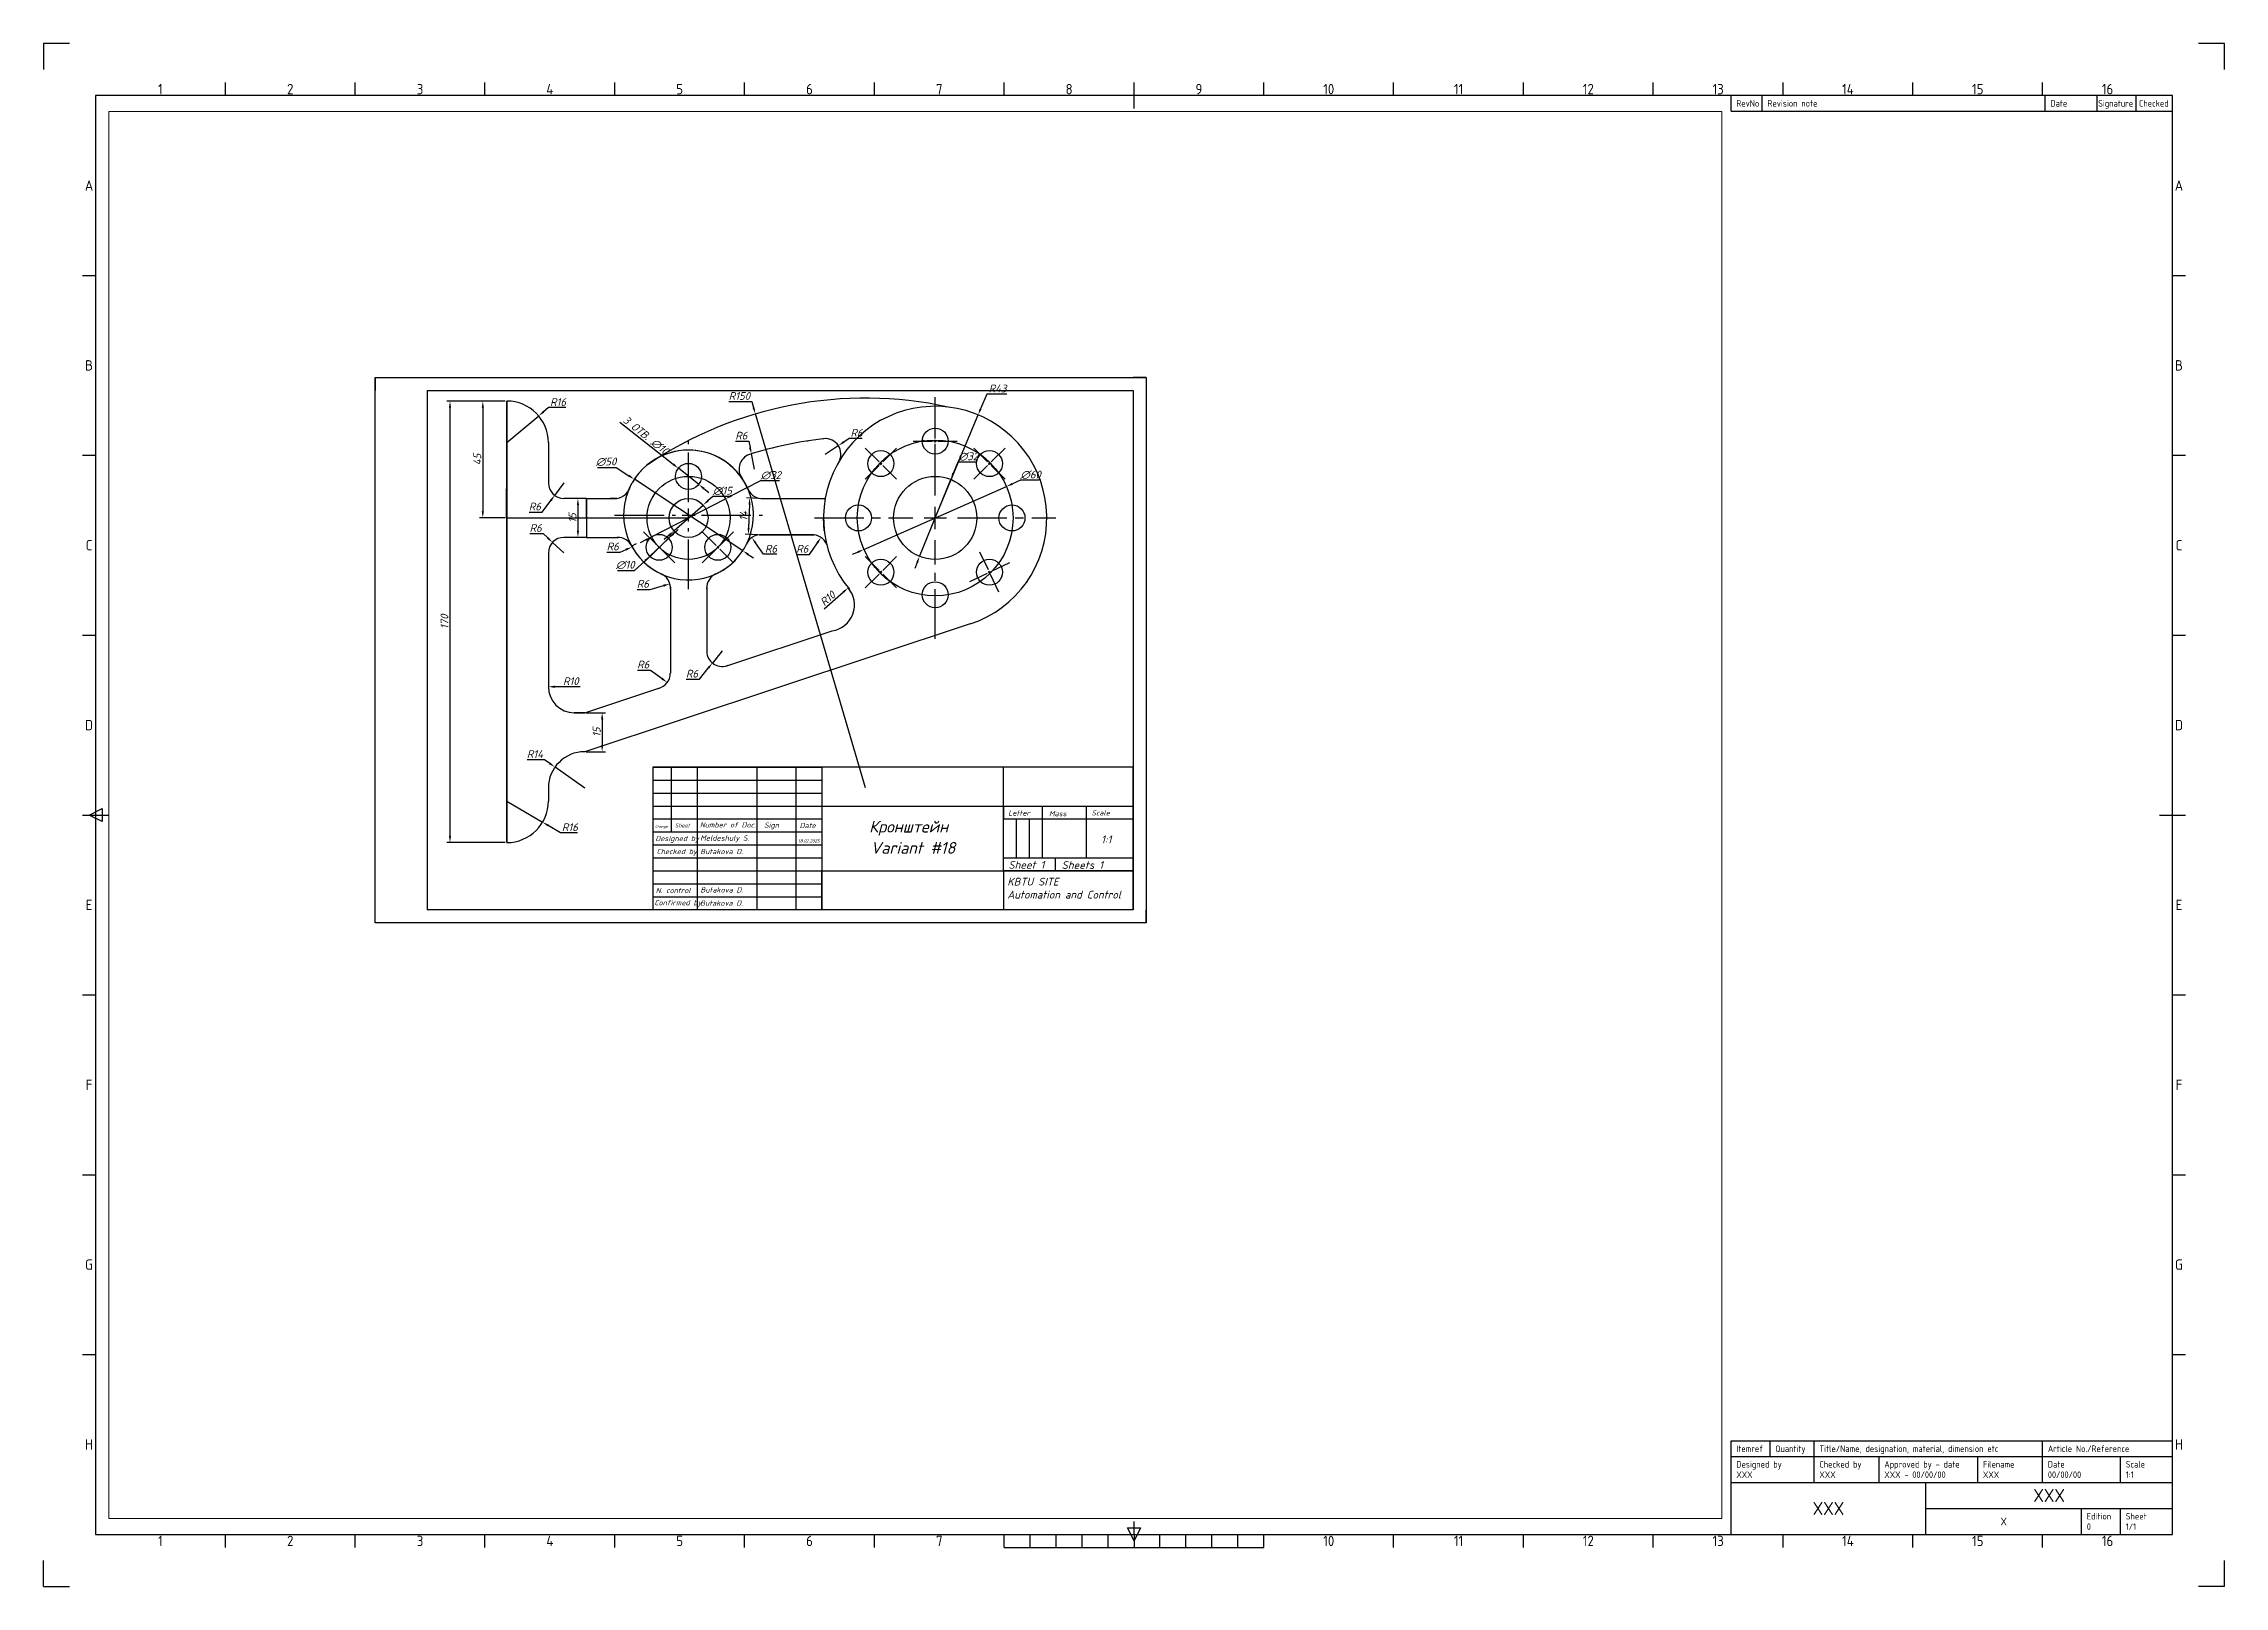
# Paper-space layout 'ISO A1 Layout' of a CAD drawing. Header units: millimetres. Extents: x 0 to 840, y 0 to 594.
import ezdxf
from ezdxf.enums import TextEntityAlignment as Align

# ---------------------------------------------------------------- set-up
doc = ezdxf.new("R2010")
doc.units = ezdxf.units.MM
doc.linetypes.add('CENTER2', pattern=[28.575, 19.05, -3.175, 3.175, -3.175])
for name, color, linetype in [('Model-Front', 7, 'Continuous'), ('Title Block', 7, 'Continuous'), ('Viewport', 5, 'Continuous')]:
    doc.layers.add(name, color=color, linetype=linetype)
doc.styles.add('ISO Proportional', font='isocp.shx')
doc.styles.get("Standard").update_dxf_attribs({"font": 'arial.ttf'})
doc.styles.add('style1', font='isocpeui.ttf', dxfattribs={"height": 4.5})
doc.styles.add('style2', font='isocpeui.ttf', dxfattribs={"height": 3})
doc.dimstyles.new('Copy of ISO-25', dxfattribs={"dimtxt": 3, "dimasz": 2.5, "dimexe": 1.25, "dimexo": 0.625, "dimtad": 1, "dimtoh": 1, "dimtxsty": 'style2', "dimcen": 2.5, "dimadec": 0, "dimazin": 0, "dimtfac": 1, "dimtmove": 0, "dimatfit": 3, "dimfxl": 1, "dimarcsym": 0})
doc.dimstyles.new('ISO-25', dxfattribs={"dimtxt": 2.5, "dimasz": 2.5, "dimexe": 1.25, "dimexo": 0.625, "dimtad": 1, "dimtxsty": 'Standard', "dimcen": 2.5, "dimadec": 0, "dimazin": 0, "dimtfac": 1, "dimtmove": 0, "dimatfit": 3, "dimfxl": 1, "dimarcsym": 0})

psp = doc.layouts.new('ISO A1 Layout')

# ---------------------------------------------------------------- texts
at = {"layer": 'Model-Front', "attachment_point": 1, "style": 'style1'}
for s, width, gutter_width, insert, char_height in [('Number of Doc.', 48, 10, (252.787, 294.209), 2), ('Sign', 15, 10, (277.526, 294.098), 2), ('Кронштейн', 32.21232, 22.5, (317.952, 294.756), 4.5), ('Letter', 11.92459, 10, (371.515, 298.78), 2), ('Mass', 32.48081, 10, (387.236, 298.513), 2), ('Scale', 14.33655, 10, (403.589, 298.823), 2), ('Designed by', 17.02725, 10, (235.637, 288.965), 2), ('Sheet', 6.34368, 7.5, (243.157, 293.727), 1.5), ('Meldeshuly S.', 20.24223, 10, (252.915, 289.133), 2), ('18.02.2025', 7.248, 6.25, (290.608, 287.642), 1.25), ('Date', 7.17627, 10, (291.202, 293.965), 2), ('1:1', 14.61638, 15, (407.339, 289.122), 3), ('Checked by', 19.07118, 10, (236.102, 283.951), 2), ('Butakova D.', 46.8017, 10, (252.915, 283.951), 2), ('Sheet 1', 17.07648, 15, (371.617, 279.273), 3), ('Sheets 1', 27.3113, 15, (392.141, 279.236), 3), ('N. control', 14.54707, 10, (235.791, 268.95), 2), ('Butakova D.', 46.8017, 10, (252.969, 269.156), 2), ('KBTU SITE\\PAutomation and Control', 54.2227, 15, (371.192, 272.826), 3), ('Confirmed by', 17.13578, 10, (235.263, 264.237), 2), ('Butakova D.', 46.8017, 10, (252.879, 264.063), 2)]:
    psp.add_mtext_dynamic_manual_height_columns(s, width=width, gutter_width=gutter_width, heights=[0], dxfattribs=dict(at, insert=insert, char_height=char_height))
at = {"layer": 'Model-Front', "insert": (235.545, 293.051), "char_height": 1, "width": 4.48286, "attachment_point": 1, "style": 'style1'}
psp.add_mtext('Change', dxfattribs=at)
at = {"layer": 'Model-Front', "insert": (318.546, 286.598), "char_height": 4.5, "attachment_point": 1, "style": 'style1'}
psp.add_mtext('Variant #18', dxfattribs=at)

# ---------------------------------------------------------------- blocks, each defined once
blk = doc.blocks.new('ISO A1 title block')
at = {"layer": 'Title Block'}
for p, q in [((10, 594), (0, 594)), ((0, 594), (0, 584)), ((840, 594), (830, 594)), ((840, 584), (840, 594)), ((820, 574), (20, 574)), ((20, 574), (20, 20)), ((70, 574), (70, 579)), ((120, 574), (120, 579)), ((170, 574), (170, 579)), ((220, 574), (220, 579)), ((270, 574), (270, 579)), ((320, 574), (320, 579)), ((370, 574), (370, 579)), ((420, 569), (420, 579)), ((470, 574), (470, 579)), ((520, 574), (520, 579)), ((570, 574), (570, 579)), ((620, 574), (620, 579)), ((650, 568), (650, 574)), ((662, 568), (662, 574)), ((670, 574), (670, 579)), ((720, 574), (720, 579)), ((770, 574), (770, 579)), ((771, 568), (771, 574)), ((791, 568), (791, 574)), ((806, 568), (806, 574)), ((820, 20), (820, 574)), ((650, 568), (820, 568)), ((15, 504.75), (20, 504.75)), ((820, 504.75), (825, 504.75)), ((15, 435.5), (20, 435.5)), ((820, 435.5), (825, 435.5)), ((15, 366.25), (20, 366.25)), ((820, 366.25), (825, 366.25)), ((15, 297), (25, 297)), ((17.5, 297), (22.5, 299.5)), ((22.5, 294.5), (17.5, 297)), ((22.5, 299.5), (22.5, 294.5)), ((815, 297), (825, 297)), ((15, 227.75), (20, 227.75)), ((820, 227.75), (825, 227.75)), ((15, 158.5), (20, 158.5)), ((820, 158.5), (825, 158.5)), ((15, 89.25), (20, 89.25)), ((820, 89.25), (825, 89.25)), ((650, 56), (820, 56)), ((650, 50), (650, 56)), ((665, 50), (665, 56)), ((682, 50), (682, 56)), ((770, 50), (770, 56)), ((650, 50), (820, 50)), ((650, 20), (650, 50)), ((682, 40), (682, 50)), ((707, 40), (707, 50)), ((745, 40), (745, 50)), ((770, 40), (770, 50)), ((800, 40), (800, 50)), ((650, 40), (820, 40)), ((725, 20), (725, 40)), ((725, 30), (820, 30)), ((785, 20), (785, 30)), ((800, 20), (800, 30)), ((20, 20), (820, 20)), ((70, 15), (70, 20)), ((120, 15), (120, 20)), ((170, 15), (170, 20)), ((220, 15), (220, 20)), ((270, 15), (270, 20)), ((320, 15), (320, 20)), ((370, 15), (370, 20)), ((380, 15), (380, 20)), ((390, 15), (390, 20)), ((400, 15), (400, 20)), ((410, 15), (410, 20)), ((417.5, 22.5), (422.5, 22.5)), ((420, 17.5), (417.5, 22.5)), ((420, 20), (420, 25)), ((422.5, 22.5), (420, 17.5)), ((420, 20), (420, 15)), ((430, 15), (430, 20)), ((440, 15), (440, 20)), ((450, 15), (450, 20)), ((460, 15), (460, 20)), ((470, 15), (470, 20)), ((520, 15), (520, 20)), ((570, 15), (570, 20)), ((620, 15), (620, 20)), ((670, 15), (670, 20)), ((720, 15), (720, 20)), ((770, 15), (770, 20)), ((0, 0), (0, 10)), ((370, 15), (470, 15)), ((840, 0), (840, 10)), ((0, 0), (10, 0)), ((840, 0), (830, 0))]:
    blk.add_line(p, q, dxfattribs=at)
at = {"layer": 'Title Block', "style": 'ISO Proportional'}
for s, p in [('1', (45, 576.5)), ('2', (95, 576.5)), ('3', (145, 576.5)), ('4', (195, 576.5)), ('5', (245, 576.5)), ('6', (295, 576.5)), ('7', (345, 576.5)), ('8', (395, 576.5)), ('9', (445, 576.5)), ('10', (495, 576.5)), ('11', (545, 576.5)), ('12', (595, 576.5)), ('13', (645, 576.5)), ('14', (695, 576.5)), ('15', (745, 576.5)), ('16', (795, 576.5)), ('A', (17.5, 539.375)), ('A', (822.5, 539.375)), ('B', (17.5, 470.125)), ('B', (822.5, 470.125)), ('C', (17.5, 400.875)), ('C', (822.5, 400.875)), ('D', (17.5, 331.625)), ('D', (822.5, 331.625)), ('E', (17.5, 262.375)), ('E', (822.5, 262.375)), ('F', (17.5, 193.125)), ('F', (822.5, 193.125)), ('G', (17.5, 123.875)), ('G', (822.5, 123.875)), ('H', (17.5, 54.625)), ('H', (822.5, 54.625)), ('1', (45, 17.5)), ('2', (95, 17.5)), ('3', (145, 17.5)), ('4', (195, 17.5)), ('5', (245, 17.5)), ('6', (295, 17.5)), ('7', (345, 17.5)), ('10', (495, 17.5)), ('11', (545, 17.5)), ('12', (595, 17.5)), ('13', (645, 17.5)), ('14', (695, 17.5)), ('15', (745, 17.5)), ('16', (795, 17.5))]:
    blk.add_text(s, height=4, dxfattribs=at).set_placement(p, align=Align.MIDDLE)
for s, p in [('RevNo', (652, 571)), ('Revision note', (664, 571)), ('Date', (773, 571)), ('Signature', (791.361, 571)), ('Checked', (807.083, 571)), ('Itemref', (652, 53)), ('Quantity', (667, 53)), ('Title/Name, designation, material, dimension etc', (684, 53)), ('Article No./Reference', (772, 53)), ('Designed by', (652, 47)), ('Checked by', (684, 47)), ('Approved by - date', (709, 47)), ('Filename', (747, 47)), ('Date', (772, 47)), ('Scale', (802, 47)), ('Edition', (787, 27)), ('Sheet', (802, 27))]:
    blk.add_text(s, height=2.5, dxfattribs=at).set_placement(p, align=Align.MIDDLE_LEFT)
at = {"layer": 'Title Block', "style": 'ISO Proportional', "flags": 8}
for tag, p in [('DESIGNED_BY', (652, 43)), ('CHECKED_BY', (684, 43)), ('APPROVED_BY_DATE', (709, 43)), ('FILENAME', (747, 43)), ('DATE', (772, 43)), ('SCALE', (802, 43)), ('EDITION', (787, 23)), ('SHEET', (802, 23))]:
    blk.add_attdef(tag, text='', height=2.5, dxfattribs=at).set_placement(p, align=Align.MIDDLE_LEFT)
for tag, height, p in [('TITLE', 5, (772.5, 35)), ('OWNER', 5, (687.5, 30)), ('DRAWING_NUMBER', 3, (755, 25))]:
    blk.add_attdef(tag, text='', height=height, dxfattribs=at).set_placement(p, align=Align.MIDDLE)
blk = doc.blocks.new('*U6')
at = {"layer": 'Model-Front'}
blk.add_circle((5, 5), 5, dxfattribs=at)
blk = doc.blocks.new('*U7')
at = {"layer": 'Model-Front', "color": 0, "linetype": 'ByBlock', "lineweight": -2, "transparency": 16777216}
for p, rotation in [((349.56, 428.81), 225.0000000000001), ((323.65, 418.08), 269.9999999999999), ((375.47, 418.08), 180), ((312.91, 392.16), 315), ((386.2, 392.16), 135), ((349.56, 355.52), 45.00000000000001), ((375.47, 366.25), 90.00000000000001)]:
    blk.add_blockref('*U6', p, dxfattribs=dict(at, rotation=rotation))
blk.add_blockref('*U6', (323.65, 366.25), dxfattribs=at)
blk = doc.blocks.new('*D15')
at = {"layer": 'Defpoints', "color": 0, "transparency": 16777216}
for p in [(244.5, 430.48), (252.34, 424.27)]:
    blk.add_point(p, dxfattribs=at)
at = {"layer": 'Model-Front', "color": 0, "lineweight": -2, "transparency": 16777216}
for p, q in [((221.99, 448.31), (242.54, 432.03)), ((252.34, 424.27), (244.5, 430.48)), ((254.3, 422.72), (256.26, 421.17))]:
    blk.add_line(p, q, dxfattribs=at)
at = {"layer": 'Model-Front', "color": 0, "transparency": 16777216}
for points in [[(242.8, 432.36), (242.28, 431.71), (244.5, 430.48)], [(254.56, 423.05), (254.04, 422.4), (252.34, 424.27)]]:
    blk.add_solid(points, dxfattribs=at)
at = {"layer": 'Model-Front', "color": 0, "transparency": 16777216, "insert": (231.96, 443.12), "char_height": 3, "attachment_point": 5, "rotation": 321.62239, "style": 'style1'}
blk.add_mtext('3 ОТВ. ∅10', dxfattribs=at)
blk = doc.blocks.new('*U16')
at = {"layer": 'Model-Front', "color": 0, "linetype": 'CENTER2', "transparency": 16777216}
for p, q in [((0, 5), (0, 28.5)), ((-28.5, 0), (-5, 0)), ((0, -28.5), (0, -5)), ((5, 0), (28.5, 0))]:
    blk.add_line(p, q, dxfattribs=at)
at = {"layer": 'Model-Front', "color": 0, "linetype": 'Continuous', "transparency": 16777216}
for p, q in [((0, -2.5), (0, 2.5)), ((-2.5, 0), (2.5, 0))]:
    blk.add_line(p, q, dxfattribs=at)
blk = doc.blocks.new('*U17')
at = {"layer": 'Model-Front', "color": 0, "linetype": 'CENTER2', "transparency": 16777216}
for p, q in [((0, 8.6), (0, 46.5)), ((-46.5, 0), (-8.6, 0)), ((8.6, 0), (46.5, 0)), ((0, -46.5), (0, -8.6))]:
    blk.add_line(p, q, dxfattribs=at)
at = {"layer": 'Model-Front', "color": 0, "linetype": 'Continuous', "transparency": 16777216}
for p, q in [((-4.3, 0), (4.3, 0)), ((0, -4.3), (0, 4.3))]:
    blk.add_line(p, q, dxfattribs=at)
blk = doc.blocks.new('*U18')
at = {"layer": 'Model-Front', "color": 0, "linetype": 'CENTER2', "transparency": 16777216}
for p, q in [((0, 1), (0, 8.5)), ((-8.5, 0), (-1, 0)), ((1, 0), (8.5, 0)), ((0, -8.5), (0, -1))]:
    blk.add_line(p, q, dxfattribs=at)
at = {"layer": 'Model-Front', "color": 0, "linetype": 'Continuous', "transparency": 16777216}
for p, q in [((-0.5, 0), (0.5, 0)), ((0, -0.5), (0, 0.5))]:
    blk.add_line(p, q, dxfattribs=at)
blk = doc.blocks.new('*U19')
at = {"layer": 'Model-Front', "color": 0, "linetype": 'CENTER2', "transparency": 16777216}
for p, q in [((0, 1), (0, 8.5)), ((-8.5, 0), (-1, 0)), ((1, 0), (8.5, 0)), ((0, -8.5), (0, -1))]:
    blk.add_line(p, q, dxfattribs=at)
at = {"layer": 'Model-Front', "color": 0, "linetype": 'Continuous', "transparency": 16777216}
for p, q in [((-0.5, 0), (0.5, 0)), ((0, -0.5), (0, 0.5))]:
    blk.add_line(p, q, dxfattribs=at)
blk = doc.blocks.new('*U20')
at = {"layer": 'Model-Front', "color": 0, "linetype": 'CENTER2', "transparency": 16777216}
for p, q in [((0, 1), (0, 8.5)), ((-8.5, 0), (-1, 0)), ((1, 0), (8.5, 0)), ((0, -8.5), (0, -1))]:
    blk.add_line(p, q, dxfattribs=at)
at = {"layer": 'Model-Front', "color": 0, "linetype": 'Continuous', "transparency": 16777216}
for p, q in [((-0.5, 0), (0.5, 0)), ((0, -0.5), (0, 0.5))]:
    blk.add_line(p, q, dxfattribs=at)
blk = doc.blocks.new('*U21')
at = {"layer": 'Model-Front', "color": 0, "linetype": 'CENTER2', "transparency": 16777216}
for p, q in [((0, 1), (0, 8.5)), ((-8.5, 0), (-1, 0)), ((1, 0), (8.5, 0)), ((0, -8.5), (0, -1))]:
    blk.add_line(p, q, dxfattribs=at)
at = {"layer": 'Model-Front', "color": 0, "linetype": 'Continuous', "transparency": 16777216}
for p, q in [((-0.5, 0), (0.5, 0)), ((0, -0.5), (0, 0.5))]:
    blk.add_line(p, q, dxfattribs=at)
blk = doc.blocks.new('*U22')
at = {"layer": 'Model-Front', "color": 0, "linetype": 'CENTER2', "transparency": 16777216}
for p, q in [((0, 1), (0, 8.5)), ((-8.5, 0), (-1, 0)), ((1, 0), (8.5, 0)), ((0, -8.5), (0, -1))]:
    blk.add_line(p, q, dxfattribs=at)
at = {"layer": 'Model-Front', "color": 0, "linetype": 'Continuous', "transparency": 16777216}
for p, q in [((-0.5, 0), (0.5, 0)), ((0, -0.5), (0, 0.5))]:
    blk.add_line(p, q, dxfattribs=at)
blk = doc.blocks.new('*U23')
at = {"layer": 'Model-Front', "color": 0, "linetype": 'CENTER2', "transparency": 16777216}
for p, q in [((0, 1), (0, 8.5)), ((-8.5, 0), (-1, 0)), ((1, 0), (8.5, 0)), ((0, -8.5), (0, -1))]:
    blk.add_line(p, q, dxfattribs=at)
at = {"layer": 'Model-Front', "color": 0, "linetype": 'Continuous', "transparency": 16777216}
for p, q in [((-0.5, 0), (0.5, 0)), ((0, -0.5), (0, 0.5))]:
    blk.add_line(p, q, dxfattribs=at)
blk = doc.blocks.new('*U24')
at = {"layer": 'Model-Front', "color": 0, "linetype": 'CENTER2', "transparency": 16777216}
for p, q in [((0, 1), (0, 8.5)), ((-8.5, 0), (-1, 0)), ((1, 0), (8.5, 0)), ((0, -8.5), (0, -1))]:
    blk.add_line(p, q, dxfattribs=at)
at = {"layer": 'Model-Front', "color": 0, "linetype": 'Continuous', "transparency": 16777216}
for p, q in [((-0.5, 0), (0.5, 0)), ((0, -0.5), (0, 0.5))]:
    blk.add_line(p, q, dxfattribs=at)
blk = doc.blocks.new('*D29')
at = {"layer": 'Defpoints', "color": 0, "transparency": 16777216}
for p in [(209.08, 418.88), (205.81, 403.88), (209.08, 403.88)]:
    blk.add_point(p, dxfattribs=at)
at = {"layer": 'Model-Front', "color": 0, "lineweight": -2, "transparency": 16777216}
for p, q in [((208.45, 418.88), (204.56, 418.88)), ((205.81, 416.38), (205.81, 406.38)), ((208.45, 403.88), (204.56, 403.88))]:
    blk.add_line(p, q, dxfattribs=at)
at = {"layer": 'Model-Front', "color": 0, "transparency": 16777216}
for points in [[(205.4, 416.38), (206.23, 416.38), (205.81, 418.88)], [(205.4, 406.38), (206.23, 406.38), (205.81, 403.88)]]:
    blk.add_solid(points, dxfattribs=at)
at = {"layer": 'Model-Front', "color": 0, "transparency": 16777216, "insert": (203.69, 411.38), "char_height": 3, "attachment_point": 5, "rotation": 90, "style": 'style2'}
blk.add_mtext('15', dxfattribs=at)
blk = doc.blocks.new('*D30')
at = {"layer": 'Defpoints', "color": 0, "transparency": 16777216}
for p in [(208.42, 336.38), (208.42, 321.38), (215.15, 321.38)]:
    blk.add_point(p, dxfattribs=at)
at = {"layer": 'Model-Front', "color": 0, "lineweight": -2, "transparency": 16777216}
for p, q in [((209.04, 336.38), (216.4, 336.38)), ((215.15, 333.88), (215.15, 323.88)), ((209.04, 321.38), (216.4, 321.38))]:
    blk.add_line(p, q, dxfattribs=at)
at = {"layer": 'Model-Front', "color": 0, "transparency": 16777216}
for points in [[(214.73, 333.88), (215.56, 333.88), (215.15, 336.38)], [(214.73, 323.88), (215.56, 323.88), (215.15, 321.38)]]:
    blk.add_solid(points, dxfattribs=at)
at = {"layer": 'Model-Front', "color": 0, "transparency": 16777216, "insert": (213.02, 328.88), "char_height": 3, "attachment_point": 5, "rotation": 90, "style": 'style2'}
blk.add_mtext('15', dxfattribs=at)
blk = doc.blocks.new('*D31')
at = {"layer": 'Defpoints', "color": 0, "transparency": 16777216}
for p in [(276.27, 418.88), (271.44, 405.05), (275.74, 404.88)]:
    blk.add_point(p, dxfattribs=at)
at = {"layer": 'Model-Front', "color": 0, "lineweight": -2, "transparency": 16777216}
for p, q in [((275.64, 418.9), (270.72, 419.09)), ((271.88, 416.54), (271.54, 407.54)), ((275.12, 404.91), (270.2, 405.09))]:
    blk.add_line(p, q, dxfattribs=at)
at = {"layer": 'Model-Front', "color": 0, "transparency": 16777216}
for points in [[(271.46, 416.56), (272.29, 416.53), (271.97, 419.04)], [(271.12, 407.56), (271.96, 407.53), (271.44, 405.05)]]:
    blk.add_solid(points, dxfattribs=at)
at = {"layer": 'Model-Front', "color": 0, "transparency": 16777216, "insert": (269.58, 412.12), "char_height": 3, "attachment_point": 5, "rotation": 87.85019, "style": 'style2'}
blk.add_mtext('14', dxfattribs=at)
blk = doc.blocks.new('*D33')
at = {"layer": 'Defpoints', "color": 0, "transparency": 16777216}
for p in [(178.42, 456.38), (169.17, 411.38), (178.42, 411.38)]:
    blk.add_point(p, dxfattribs=at)
at = {"layer": 'Model-Front', "color": 0, "lineweight": -2, "transparency": 16777216}
for p, q in [((177.79, 456.38), (167.92, 456.38)), ((169.17, 453.88), (169.17, 413.88)), ((177.79, 411.38), (167.92, 411.38))]:
    blk.add_line(p, q, dxfattribs=at)
at = {"layer": 'Model-Front', "color": 0, "transparency": 16777216}
for points in [[(168.76, 453.88), (169.59, 453.88), (169.17, 456.38)], [(168.76, 413.88), (169.59, 413.88), (169.17, 411.38)]]:
    blk.add_solid(points, dxfattribs=at)
at = {"layer": 'Model-Front', "color": 0, "transparency": 16777216, "insert": (167.05, 433.88), "char_height": 3, "attachment_point": 5, "rotation": 90, "style": 'style2'}
blk.add_mtext('45', dxfattribs=at)
blk = doc.blocks.new('*D35')
at = {"layer": 'Defpoints', "color": 0, "transparency": 16777216}
for p in [(196.98, 315.46), (208.42, 307.38)]:
    blk.add_point(p, dxfattribs=at)
at = {"layer": 'Model-Front', "color": 0, "lineweight": -2, "transparency": 16777216}
for p, q in [((186.22, 318.34), (192.9, 318.34)), ((192.9, 318.34), (194.94, 316.9)), ((208.42, 307.38), (196.98, 315.46))]:
    blk.add_line(p, q, dxfattribs=at)
at = {"layer": 'Model-Front', "color": 0, "transparency": 16777216}
blk.add_solid([(195.18, 317.24), (194.7, 316.56), (196.98, 315.46)], dxfattribs=at)
at = {"layer": 'Model-Front', "color": 0, "transparency": 16777216, "insert": (189.25, 320.47), "char_height": 3, "attachment_point": 5, "style": 'style2'}
blk.add_mtext('R14', dxfattribs=at)
blk = doc.blocks.new('*D36')
at = {"layer": 'Defpoints', "color": 0, "transparency": 16777216}
for p in [(194.42, 346.38), (204.42, 346.38)]:
    blk.add_point(p, dxfattribs=at)
at = {"layer": 'Model-Front', "color": 0, "lineweight": -2, "transparency": 16777216}
blk.add_line((206.73, 346.38), (196.92, 346.38), dxfattribs=at)
at = {"layer": 'Model-Front', "color": 0, "transparency": 16777216}
blk.add_solid([(196.92, 346.8), (196.92, 345.96), (194.42, 346.38)], dxfattribs=at)
at = {"layer": 'Model-Front', "color": 0, "transparency": 16777216, "insert": (203.07, 348.5), "char_height": 3, "attachment_point": 5, "style": 'style2'}
blk.add_mtext('R10', dxfattribs=at)
blk = doc.blocks.new('*D37')
at = {"layer": 'Defpoints', "color": 0, "transparency": 16777216}
for p in [(306.1, 439.22), (301.09, 435.92)]:
    blk.add_point(p, dxfattribs=at)
at = {"layer": 'Model-Front', "color": 0, "lineweight": -2, "transparency": 16777216}
for p, q in [((301.09, 435.92), (306.1, 439.22)), ((310.28, 441.97), (308.19, 440.6)), ((315.34, 441.97), (310.28, 441.97))]:
    blk.add_line(p, q, dxfattribs=at)
at = {"layer": 'Model-Front', "color": 0, "transparency": 16777216}
blk.add_solid([(307.96, 440.94), (308.42, 440.25), (306.1, 439.22)], dxfattribs=at)
at = {"layer": 'Model-Front', "color": 0, "transparency": 16777216, "insert": (313.12, 444.1), "char_height": 3, "attachment_point": 5, "style": 'style2'}
blk.add_mtext('R6', dxfattribs=at)
blk = doc.blocks.new('*D38')
at = {"layer": 'Defpoints', "color": 0, "transparency": 16777216}
for p in [(272.62, 436.05), (273.86, 430.18)]:
    blk.add_point(p, dxfattribs=at)
at = {"layer": 'Model-Front', "color": 0, "lineweight": -2, "transparency": 16777216}
for p, q in [((266.51, 440.94), (271.58, 440.94)), ((271.58, 440.94), (272.1, 438.5)), ((273.86, 430.18), (272.62, 436.05))]:
    blk.add_line(p, q, dxfattribs=at)
at = {"layer": 'Model-Front', "color": 0, "transparency": 16777216}
blk.add_solid([(272.51, 438.58), (271.69, 438.41), (272.62, 436.05)], dxfattribs=at)
at = {"layer": 'Model-Front', "color": 0, "transparency": 16777216, "insert": (268.73, 443.07), "char_height": 3, "attachment_point": 5, "style": 'style2'}
blk.add_mtext('R6', dxfattribs=at)
blk = doc.blocks.new('*D39')
at = {"layer": 'Defpoints', "color": 0, "transparency": 16777216}
for p in [(272.81, 403.82), (276.26, 398.91)]:
    blk.add_point(p, dxfattribs=at)
at = {"layer": 'Model-Front', "color": 0, "lineweight": -2, "transparency": 16777216}
for p, q in [((277.32, 397.4), (274.25, 401.77)), ((282.38, 397.4), (277.32, 397.4))]:
    blk.add_line(p, q, dxfattribs=at)
at = {"layer": 'Model-Front', "color": 0, "transparency": 16777216}
blk.add_solid([(274.59, 402.01), (273.91, 401.53), (272.81, 403.82)], dxfattribs=at)
at = {"layer": 'Model-Front', "color": 0, "transparency": 16777216, "insert": (280.16, 399.52), "char_height": 3, "attachment_point": 5, "style": 'style2'}
blk.add_mtext('R6', dxfattribs=at)
blk = doc.blocks.new('*D40')
at = {"layer": 'Defpoints', "color": 0, "transparency": 16777216}
for p in [(257.59, 355.52), (261.34, 360.2)]:
    blk.add_point(p, dxfattribs=at)
at = {"layer": 'Model-Front', "color": 0, "lineweight": -2, "transparency": 16777216}
for p, q in [((252.58, 349.28), (256.02, 353.57)), ((261.34, 360.2), (257.59, 355.52)), ((247.51, 349.28), (252.58, 349.28))]:
    blk.add_line(p, q, dxfattribs=at)
at = {"layer": 'Model-Front', "color": 0, "transparency": 16777216}
blk.add_solid([(255.7, 353.83), (256.35, 353.31), (257.59, 355.52)], dxfattribs=at)
at = {"layer": 'Model-Front', "color": 0, "transparency": 16777216, "insert": (249.73, 351.41), "char_height": 3, "attachment_point": 5, "style": 'style2'}
blk.add_mtext('R6', dxfattribs=at)
blk = doc.blocks.new('*D41')
at = {"layer": 'Defpoints', "color": 0, "transparency": 16777216}
for p in [(235.4, 351.61), (240.22, 348.04)]:
    blk.add_point(p, dxfattribs=at)
at = {"layer": 'Model-Front', "color": 0, "lineweight": -2, "transparency": 16777216}
for p, q in [((228.72, 352.79), (233.79, 352.79)), ((233.79, 352.79), (238.21, 349.53))]:
    blk.add_line(p, q, dxfattribs=at)
at = {"layer": 'Model-Front', "color": 0, "transparency": 16777216}
blk.add_solid([(238.46, 349.86), (237.96, 349.19), (240.22, 348.04)], dxfattribs=at)
at = {"layer": 'Model-Front', "color": 0, "transparency": 16777216, "insert": (230.94, 354.92), "char_height": 3, "attachment_point": 5, "style": 'style2'}
blk.add_mtext('R6', dxfattribs=at)
blk = doc.blocks.new('*D42')
at = {"layer": 'Defpoints', "color": 0, "transparency": 16777216}
for p in [(309.89, 384.45), (302.38, 377.85)]:
    blk.add_point(p, dxfattribs=at)
at = {"layer": 'Model-Front', "color": 0, "lineweight": -2, "transparency": 16777216}
blk.add_line((300.65, 376.32), (308.01, 382.8), dxfattribs=at)
at = {"layer": 'Model-Front', "color": 0, "transparency": 16777216}
blk.add_solid([(307.74, 383.12), (308.29, 382.49), (309.89, 384.45)], dxfattribs=at)
at = {"layer": 'Model-Front', "color": 0, "transparency": 16777216, "insert": (301.99, 380.33), "char_height": 3, "attachment_point": 5, "rotation": 41.33376, "style": 'style2'}
blk.add_mtext('R10', dxfattribs=at)
blk = doc.blocks.new('*D43')
at = {"layer": 'Defpoints', "color": 0, "transparency": 16777216}
for p in [(196.02, 401.96), (200.42, 397.88)]:
    blk.add_point(p, dxfattribs=at)
at = {"layer": 'Model-Front', "color": 0, "lineweight": -2, "transparency": 16777216}
for p, q in [((187.3, 405.37), (192.36, 405.37)), ((192.36, 405.37), (194.19, 403.67)), ((200.42, 397.88), (196.02, 401.96))]:
    blk.add_line(p, q, dxfattribs=at)
at = {"layer": 'Model-Front', "color": 0, "transparency": 16777216}
blk.add_solid([(194.48, 403.97), (193.91, 403.36), (196.02, 401.96)], dxfattribs=at)
at = {"layer": 'Model-Front', "color": 0, "transparency": 16777216, "insert": (189.52, 407.49), "char_height": 3, "attachment_point": 5, "style": 'style2'}
blk.add_mtext('R6', dxfattribs=at)
blk = doc.blocks.new('*D44')
at = {"layer": 'Defpoints', "color": 0, "transparency": 16777216}
for p in [(196.84, 420.06), (200.42, 424.88)]:
    blk.add_point(p, dxfattribs=at)
at = {"layer": 'Model-Front', "color": 0, "lineweight": -2, "transparency": 16777216}
for p, q in [((200.42, 424.88), (196.84, 420.06)), ((187.01, 413.64), (192.07, 413.64)), ((192.07, 413.64), (195.35, 418.05))]:
    blk.add_line(p, q, dxfattribs=at)
at = {"layer": 'Model-Front', "color": 0, "transparency": 16777216}
blk.add_solid([(195.02, 418.3), (195.69, 417.8), (196.84, 420.06)], dxfattribs=at)
at = {"layer": 'Model-Front', "color": 0, "transparency": 16777216, "insert": (189.23, 415.76), "char_height": 3, "attachment_point": 5, "style": 'style2'}
blk.add_mtext('R6', dxfattribs=at)
blk = doc.blocks.new('*D45')
at = {"layer": 'Defpoints', "color": 0, "transparency": 16777216}
for p in [(190.69, 450.65), (178.42, 440.38)]:
    blk.add_point(p, dxfattribs=at)
at = {"layer": 'Model-Front', "color": 0, "lineweight": -2, "transparency": 16777216}
for p, q in [((194.52, 453.86), (192.61, 452.25)), ((201.14, 453.86), (194.52, 453.86)), ((178.42, 440.38), (190.69, 450.65))]:
    blk.add_line(p, q, dxfattribs=at)
at = {"layer": 'Model-Front', "color": 0, "transparency": 16777216}
blk.add_solid([(192.34, 452.57), (192.87, 451.93), (190.69, 450.65)], dxfattribs=at)
at = {"layer": 'Model-Front', "color": 0, "transparency": 16777216, "insert": (198.14, 455.98), "char_height": 3, "attachment_point": 5, "style": 'style2'}
blk.add_mtext('R16', dxfattribs=at)
blk = doc.blocks.new('*D49')
at = {"layer": 'Defpoints', "color": 0, "transparency": 16777216}
for p in [(370.86, 423.49), (315.97, 399.26)]:
    blk.add_point(p, dxfattribs=at)
at = {"layer": 'Model-Front', "color": 0, "lineweight": -2, "transparency": 16777216}
for p, q in [((315.97, 399.26), (370.86, 423.49)), ((376.26, 425.87), (373.15, 424.5)), ((383.48, 425.87), (376.26, 425.87)), ((313.69, 398.25), (311.4, 397.25))]:
    blk.add_line(p, q, dxfattribs=at)
at = {"layer": 'Model-Front', "color": 0, "transparency": 16777216}
for points in [[(372.98, 424.88), (373.32, 424.12), (370.86, 423.49)], [(313.52, 398.64), (313.85, 397.87), (315.97, 399.26)]]:
    blk.add_solid(points, dxfattribs=at)
at = {"layer": 'Model-Front', "color": 0, "transparency": 16777216, "insert": (380.19, 428), "char_height": 3, "attachment_point": 5, "style": 'style2'}
blk.add_mtext('∅60', dxfattribs=at)
blk = doc.blocks.new('*D51')
at = {"layer": 'Defpoints', "color": 0, "transparency": 16777216}
for p in [(349.42, 426.21), (337.42, 396.55)]:
    blk.add_point(p, dxfattribs=at)
at = {"layer": 'Model-Front', "color": 0, "lineweight": -2, "transparency": 16777216}
for p, q in [((352.11, 432.88), (350.35, 428.53)), ((359.44, 432.88), (352.11, 432.88)), ((337.42, 396.55), (349.42, 426.21)), ((336.48, 394.23), (335.55, 391.91))]:
    blk.add_line(p, q, dxfattribs=at)
at = {"layer": 'Model-Front', "color": 0, "transparency": 16777216}
for points in [[(349.97, 428.69), (350.74, 428.37), (349.42, 426.21)], [(336.1, 394.38), (336.87, 394.07), (337.42, 396.55)]]:
    blk.add_solid(points, dxfattribs=at)
at = {"layer": 'Model-Front', "color": 0, "transparency": 16777216, "insert": (356.09, 435.01), "char_height": 3, "attachment_point": 5, "style": 'style2'}
blk.add_mtext('∅32', dxfattribs=at)
blk = doc.blocks.new('*D52')
at = {"layer": 'Defpoints', "color": 0, "transparency": 16777216}
for p in [(359.96, 451.07), (343.42, 411.38)]:
    blk.add_point(p, dxfattribs=at)
at = {"layer": 'Model-Front', "color": 0, "lineweight": -2, "transparency": 16777216}
for p, q in [((363.3, 459.09), (360.92, 453.38)), ((371.02, 459.09), (363.3, 459.09)), ((343.42, 411.38), (359.96, 451.07))]:
    blk.add_line(p, q, dxfattribs=at)
at = {"layer": 'Model-Front', "color": 0, "transparency": 16777216}
blk.add_solid([(360.53, 453.54), (361.3, 453.22), (359.96, 451.07)], dxfattribs=at)
at = {"layer": 'Model-Front', "color": 0, "transparency": 16777216, "insert": (367.47, 461.22), "char_height": 3, "attachment_point": 5, "style": 'style2'}
blk.add_mtext('R43', dxfattribs=at)
blk = doc.blocks.new('*D53')
at = {"layer": 'Defpoints', "color": 0, "transparency": 16777216}
for p in [(227.55, 426.25), (269.29, 398.73)]:
    blk.add_point(p, dxfattribs=at)
at = {"layer": 'Model-Front', "color": 0, "lineweight": -2, "transparency": 16777216}
for p, q in [((213.35, 430.85), (220.57, 430.85)), ((220.57, 430.85), (225.46, 427.63)), ((269.29, 398.73), (227.55, 426.25)), ((271.38, 397.36), (273.47, 395.98))]:
    blk.add_line(p, q, dxfattribs=at)
at = {"layer": 'Model-Front', "color": 0, "transparency": 16777216}
for points in [[(225.69, 427.98), (225.23, 427.28), (227.55, 426.25)], [(271.61, 397.71), (271.15, 397.01), (269.29, 398.73)]]:
    blk.add_solid(points, dxfattribs=at)
at = {"layer": 'Model-Front', "color": 0, "transparency": 16777216, "insert": (216.65, 432.98), "char_height": 3, "attachment_point": 5, "style": 'style2'}
blk.add_mtext('∅50', dxfattribs=at)
blk = doc.blocks.new('*D54')
at = {"layer": 'Defpoints', "color": 0, "transparency": 16777216}
for p in [(262.64, 418.71), (234.2, 404.05)]:
    blk.add_point(p, dxfattribs=at)
at = {"layer": 'Model-Front', "color": 0, "lineweight": -2, "transparency": 16777216}
for p, q in [((276.14, 425.67), (264.86, 419.86)), ((283.47, 425.67), (276.14, 425.67)), ((234.2, 404.05), (262.64, 418.71)), ((231.98, 402.9), (229.75, 401.75))]:
    blk.add_line(p, q, dxfattribs=at)
at = {"layer": 'Model-Front', "color": 0, "transparency": 16777216}
for points in [[(264.67, 420.23), (265.05, 419.49), (262.64, 418.71)], [(231.78, 403.27), (232.17, 402.53), (234.2, 404.05)]]:
    blk.add_solid(points, dxfattribs=at)
at = {"layer": 'Model-Front', "color": 0, "transparency": 16777216, "insert": (280.12, 427.8), "char_height": 3, "attachment_point": 5, "style": 'style2'}
blk.add_mtext('∅32', dxfattribs=at)
blk = doc.blocks.new('*D55')
at = {"layer": 'Defpoints', "color": 0, "transparency": 16777216}
for p in [(254.04, 416.34), (242.8, 406.41)]:
    blk.add_point(p, dxfattribs=at)
at = {"layer": 'Model-Front', "color": 0, "lineweight": -2, "transparency": 16777216}
for p, q in [((242.8, 406.41), (254.04, 416.34)), ((257.79, 419.66), (255.91, 418)), ((264.47, 419.66), (257.79, 419.66)), ((240.93, 404.76), (239.05, 403.1))]:
    blk.add_line(p, q, dxfattribs=at)
at = {"layer": 'Model-Front', "color": 0, "transparency": 16777216}
for points in [[(255.64, 418.31), (256.19, 417.69), (254.04, 416.34)], [(240.65, 405.07), (241.2, 404.44), (242.8, 406.41)]]:
    blk.add_solid(points, dxfattribs=at)
at = {"layer": 'Model-Front', "color": 0, "transparency": 16777216, "insert": (261.44, 421.78), "char_height": 3, "attachment_point": 5, "style": 'style2'}
blk.add_mtext('∅15', dxfattribs=at)
blk = doc.blocks.new('*D56')
at = {"layer": 'Defpoints', "color": 0, "transparency": 16777216}
for p in [(240.74, 403.49), (233.47, 396.64)]:
    blk.add_point(p, dxfattribs=at)
at = {"layer": 'Model-Front', "color": 0, "lineweight": -2, "transparency": 16777216}
for p, q in [((240.74, 403.49), (233.47, 396.64)), ((242.56, 405.21), (244.38, 406.92)), ((227.64, 391.15), (231.65, 394.92)), ((221.04, 391.15), (227.64, 391.15))]:
    blk.add_line(p, q, dxfattribs=at)
at = {"layer": 'Model-Front', "color": 0, "transparency": 16777216}
for points in [[(242.28, 405.51), (242.85, 404.91), (240.74, 403.49)], [(231.36, 395.22), (231.93, 394.62), (233.47, 396.64)]]:
    blk.add_solid(points, dxfattribs=at)
at = {"layer": 'Model-Front', "color": 0, "transparency": 16777216, "insert": (224.03, 393.27), "char_height": 3, "attachment_point": 5, "style": 'style2'}
blk.add_mtext('∅10', dxfattribs=at)
blk = doc.blocks.new('*D58')
at = {"layer": 'Defpoints', "color": 0, "transparency": 16777216}
for p in [(299.44, 403.88), (296.1, 398.9)]:
    blk.add_point(p, dxfattribs=at)
at = {"layer": 'Model-Front', "color": 0, "lineweight": -2, "transparency": 16777216}
for p, q in [((290, 397.36), (295.07, 397.36)), ((295.07, 397.36), (298.05, 401.8))]:
    blk.add_line(p, q, dxfattribs=at)
at = {"layer": 'Model-Front', "color": 0, "transparency": 16777216}
blk.add_solid([(297.7, 402.03), (298.39, 401.57), (299.44, 403.88)], dxfattribs=at)
at = {"layer": 'Model-Front', "color": 0, "transparency": 16777216, "insert": (292.22, 399.49), "char_height": 3, "attachment_point": 5, "style": 'style2'}
blk.add_mtext('R6', dxfattribs=at)
blk = doc.blocks.new('*D59')
at = {"layer": 'Defpoints', "color": 0, "transparency": 16777216}
for p in [(178.42, 302.38), (192.19, 294.24)]:
    blk.add_point(p, dxfattribs=at)
at = {"layer": 'Model-Front', "color": 0, "lineweight": -2, "transparency": 16777216}
for p, q in [((178.42, 302.38), (192.19, 294.24)), ((199.08, 290.17), (194.35, 292.97)), ((205.7, 290.17), (199.08, 290.17))]:
    blk.add_line(p, q, dxfattribs=at)
at = {"layer": 'Model-Front', "color": 0, "transparency": 16777216}
blk.add_solid([(194.56, 293.33), (194.14, 292.61), (192.19, 294.24)], dxfattribs=at)
at = {"layer": 'Model-Front', "color": 0, "transparency": 16777216, "insert": (202.7, 292.3), "char_height": 3, "attachment_point": 5, "style": 'style2'}
blk.add_mtext('R16', dxfattribs=at)
blk = doc.blocks.new('*D60')
at = {"layer": 'Defpoints', "color": 0, "transparency": 16777216}
for p in [(221.12, 397.88), (226.67, 400.16)]:
    blk.add_point(p, dxfattribs=at)
at = {"layer": 'Model-Front', "color": 0, "lineweight": -2, "transparency": 16777216}
for p, q in [((216.98, 398.26), (222.05, 398.26)), ((222.05, 398.26), (224.36, 399.21))]:
    blk.add_line(p, q, dxfattribs=at)
at = {"layer": 'Model-Front', "color": 0, "transparency": 16777216}
blk.add_solid([(224.2, 399.6), (224.52, 398.83), (226.67, 400.16)], dxfattribs=at)
at = {"layer": 'Model-Front', "color": 0, "transparency": 16777216, "insert": (219.2, 400.39), "char_height": 3, "attachment_point": 5, "style": 'style2'}
blk.add_mtext('R6', dxfattribs=at)
blk = doc.blocks.new('*D61')
at = {"layer": 'Defpoints', "color": 0, "transparency": 16777216}
for p in [(235.43, 384.37), (241.21, 386)]:
    blk.add_point(p, dxfattribs=at)
at = {"layer": 'Model-Front', "color": 0, "lineweight": -2, "transparency": 16777216}
for p, q in [((228.59, 383.87), (233.66, 383.87)), ((233.66, 383.87), (238.8, 385.32))]:
    blk.add_line(p, q, dxfattribs=at)
at = {"layer": 'Model-Front', "color": 0, "transparency": 16777216}
blk.add_solid([(238.69, 385.73), (238.91, 384.92), (241.21, 386)], dxfattribs=at)
at = {"layer": 'Model-Front', "color": 0, "transparency": 16777216, "insert": (230.81, 386), "char_height": 3, "attachment_point": 5, "style": 'style2'}
blk.add_mtext('R6', dxfattribs=at)
blk = doc.blocks.new('*D62')
at = {"layer": 'Defpoints', "color": 0, "transparency": 16777216}
for p in [(178.42, 456.38), (156.53, 286.38), (178.42, 286.38)]:
    blk.add_point(p, dxfattribs=at)
at = {"layer": 'Model-Front', "color": 0, "lineweight": -2, "transparency": 16777216}
for p, q in [((177.79, 456.38), (155.28, 456.38)), ((156.53, 453.88), (156.53, 288.88)), ((177.79, 286.38), (155.28, 286.38))]:
    blk.add_line(p, q, dxfattribs=at)
at = {"layer": 'Model-Front', "color": 0, "transparency": 16777216}
for points in [[(156.11, 453.88), (156.94, 453.88), (156.53, 456.38)], [(156.11, 288.88), (156.94, 288.88), (156.53, 286.38)]]:
    blk.add_solid(points, dxfattribs=at)
at = {"layer": 'Model-Front', "color": 0, "transparency": 16777216, "insert": (154.38, 371.38), "char_height": 3, "attachment_point": 5, "rotation": 90, "style": 'style2'}
blk.add_mtext('170', dxfattribs=at)
blk = doc.blocks.new('*D63')
at = {"layer": 'Defpoints', "color": 0, "transparency": 16777216}
for p in [(274.17, 451.41), (316.53, 307.51)]:
    blk.add_point(p, dxfattribs=at)
at = {"layer": 'Model-Front', "color": 0, "lineweight": -2, "transparency": 16777216}
for p, q in [((263.89, 456.2), (272.75, 456.2)), ((272.75, 456.2), (273.46, 453.81)), ((316.53, 307.51), (274.17, 451.41))]:
    blk.add_line(p, q, dxfattribs=at)
at = {"layer": 'Model-Front', "color": 0, "transparency": 16777216}
blk.add_solid([(273.86, 453.92), (273.06, 453.69), (274.17, 451.41)], dxfattribs=at)
at = {"layer": 'Model-Front', "color": 0, "transparency": 16777216, "insert": (268.01, 458.33), "char_height": 3, "attachment_point": 5, "style": 'style2'}
blk.add_mtext('R150', dxfattribs=at)

# ---------------------------------------------------------------- dimensions: what is measured, and where the dimension line sits
at = {"layer": 'Model-Front'}
for center, mpoint, picture, middle in [((343.419, 411.378), (359.955, 451.072), '*D52', (367.47, 459.091)), ((276.258, 398.907), (272.811, 403.817), '*D39', (280.162, 397.397)), ((296.096, 398.896), (299.441, 403.877), '*D58', (292.224, 397.365)), ((221.122, 397.883), (226.673, 400.161), '*D60', (219.203, 398.263)), ((235.432, 384.374), (241.206, 386.003), '*D61', (230.812, 383.873)), ((302.382, 377.85), (309.891, 384.455), '*D42', (303.392, 378.738)), ((235.397, 351.605), (240.223, 348.04), '*D41', (230.944, 352.794)), ((204.419, 346.378), (194.419, 346.378), '*D36', (203.075, 346.378))]:
    dim = psp.add_radius_dim(center=center, mpoint=mpoint, dimstyle='Copy of ISO-25', dxfattribs=at)
    dim.commit()
    dim.dimension.update_dxf_attribs({"geometry": picture, "text_midpoint": middle, "dimtype": 164})
for base, p1, p2, picture, middle in [((156.526, 286.378), (178.419, 456.378), (178.419, 286.378), '*D62', (154.382, 371.378)), ((169.174, 411.379), (178.419, 456.378), (178.419, 411.379), '*D33', (167.049, 433.879)), ((205.815, 403.878), (209.077, 418.878), (209.077, 403.878), '*D29', (203.69, 411.378)), ((215.148, 321.378), (208.419, 336.378), (208.419, 321.378), '*D30', (213.023, 328.878))]:
    dim = psp.add_linear_dim(base=base, p1=p1, p2=p2, angle=90, dimstyle='Copy of ISO-25', dxfattribs=at)
    dim.commit()
    dim.dimension.update_dxf_attribs({"geometry": picture, "text_midpoint": middle})
for center, mpoint, picture, middle in [((178.419, 440.378), (190.689, 450.647), '*D45', (198.143, 455.982)), ((316.527, 307.512), (274.167, 451.407), '*D63', (268.012, 458.328)), ((301.094, 435.92), (306.104, 439.221), '*D37', (313.123, 444.097)), ((273.864, 430.183), (272.617, 436.052), '*D38', (268.734, 443.068)), ((200.419, 424.878), (196.843, 420.061), '*D44', (189.23, 415.762)), ((200.419, 397.878), (196.025, 401.964), '*D43', (189.518, 407.493)), ((261.344, 360.198), (257.587, 355.52), '*D40', (249.734, 351.407)), ((208.419, 307.378), (196.984, 315.456), '*D35', (189.249, 320.466)), ((178.419, 302.378), (192.195, 294.24), '*D59', (202.703, 292.296))]:
    dim = psp.add_radius_dim(center=center, mpoint=mpoint, dimstyle='Copy of ISO-25', dxfattribs=at)
    dim.commit()
    dim.dimension.update_dxf_attribs({"geometry": picture, "text_midpoint": middle})
dim = psp.add_diameter_dim_2p(p1=(252.339, 424.274), p2=(244.499, 430.483), text='3 ОТВ. <>', dimstyle='ISO-25', override={"dimtxsty": 'style1'}, dxfattribs=at)
dim.commit()
dim.dimension.update_dxf_attribs({"geometry": '*D15', "text_midpoint": (230.642, 441.457), "dimtype": 163})
for p1, p2, picture, middle in [((337.421, 396.545), (349.417, 426.212), '*D51', (356.091, 432.881)), ((269.291, 398.734), (227.547, 426.254), '*D53', (216.647, 430.853)), ((234.198, 404.046), (262.64, 418.711), '*D54', (280.121, 425.673)), ((315.974, 399.264), (370.864, 423.493), '*D49', (380.185, 425.875)), ((240.744, 403.494), (233.467, 396.635), '*D56', (224.032, 391.148))]:
    dim = psp.add_diameter_dim_2p(p1=p1, p2=p2, dimstyle='Copy of ISO-25', dxfattribs=at)
    dim.commit()
    dim.dimension.update_dxf_attribs({"geometry": picture, "text_midpoint": middle, "dimtype": 163})
dim = psp.add_diameter_dim_2p(p1=(242.799, 406.412), p2=(254.039, 416.344), dimstyle='Copy of ISO-25', dxfattribs=at)
dim.commit()
dim.dimension.update_dxf_attribs({"geometry": '*D55', "text_midpoint": (261.442, 421.78)})
dim = psp.add_aligned_dim(p1=(276.267, 418.878), p2=(275.742, 404.884), distance=-4.3, dimstyle='Copy of ISO-25', dxfattribs=at)
dim.commit()
dim.dimension.update_dxf_attribs({"geometry": '*D31', "text_midpoint": (269.584, 412.122)})

# ---------------------------------------------------------------- linework, layer by layer
at = {"layer": 'Model-Front'}
for p, q in [((127.717, 465.464), (147.717, 465.464)), ((127.717, 465.464), (127.717, 460.464)), ((424.717, 465.464), (419.717, 465.464)), ((147.717, 460.464), (147.717, 260.464)), ((147.717, 460.464), (419.717, 460.464)), ((178.419, 456.378), (178.162, 411.379)), ((178.419, 456.378), (178.419, 286.378)), ((178.419, 456.378), (178.419, 440.378)), ((178.419, 456.378), (178.419, 440.357)), ((178.419, 456.378), (178.419, 411.378)), ((178.419, 456.378), (178.419, 411.378)), ((178.419, 286.378), (178.419, 456.378)), ((419.717, 460.464), (419.717, 260.464)), ((194.419, 440.378), (194.419, 424.878)), ((294.27, 441.026), (294.27, 440.852)), ((301.094, 441.909), (301.094, 441.92)), ((235.136, 433.865), (235.136, 433.674)), ((224.248, 418.878), (225.858, 423.265)), ((225.858, 423.265), (226.675, 424.831)), ((209.077, 418.878), (200.419, 418.878)), ((209.077, 411.378), (209.077, 418.878)), ((209.077, 418.878), (209.077, 403.878)), ((209.077, 418.878), (220.82, 418.878)), ((220.82, 418.878), (218.248, 418.878)), ((220.066, 418.878), (220.066, 418.831)), ((276.267, 418.878), (301.078, 418.878)), ((178.162, 411.379), (248.419, 411.379)), ((178.419, 411.378), (178.419, 321.378)), ((209.077, 403.878), (200.419, 403.878)), ((209.077, 403.878), (221.356, 403.878)), ((221.122, 403.878), (221.122, 403.883)), ((275.742, 404.884), (296.766, 404.884)), ((296.464, 404.884), (275.742, 404.884)), ((300.713, 406.359), (300.419, 411.378)), ((194.419, 397.878), (194.419, 346.378)), ((226.451, 400.56), (228.392, 401.535)), ((258.954, 389.822), (258.946, 389.841)), ((241.419, 384.765), (241.419, 351.605)), ((241.419, 384.374), (241.432, 384.374)), ((255.419, 384.144), (255.419, 384.438)), ((255.419, 384.375), (255.419, 384.375)), ((255.419, 384.144), (255.419, 359.254)), ((255.451, 384.144), (255.419, 384.144)), ((356.936, 370.558), (208.419, 321.378)), ((262.722, 354.358), (303.756, 367.945)), ((208.419, 336.378), (237.792, 346.104)), ((241.397, 351.605), (241.419, 351.605)), ((208.419, 336.378), (204.419, 336.378)), ((204.419, 336.378), (208.419, 336.378)), ((419.717, 315.464), (234.717, 315.464)), ((234.717, 315.464), (234.717, 260.464)), ((234.717, 315.464), (299.717, 315.464)), ((234.717, 315.464), (234.717, 310.464)), ((234.717, 315.464), (241.717, 315.464)), ((234.717, 315.464), (251.717, 315.464)), ((234.717, 315.464), (234.717, 310.464)), ((241.717, 315.464), (241.717, 290.464)), ((251.717, 315.464), (251.717, 260.464)), ((289.717, 315.464), (274.717, 315.464)), ((274.717, 315.464), (274.717, 260.464)), ((299.717, 315.464), (289.717, 315.464)), ((289.717, 315.464), (289.717, 260.464)), ((299.717, 315.464), (299.717, 260.464)), ((299.717, 315.464), (299.717, 300.464)), ((369.717, 275.464), (369.717, 315.464)), ((419.717, 260.464), (419.717, 315.464)), ((194.419, 307.378), (194.419, 302.378)), ((234.717, 310.464), (299.717, 310.464)), ((234.717, 310.464), (234.717, 305.464)), ((234.717, 305.464), (299.717, 305.464)), ((234.717, 305.464), (234.717, 300.464)), ((178.419, 286.378), (178.419, 302.378)), ((178.419, 286.378), (178.419, 294.378)), ((234.717, 300.464), (299.717, 300.464)), ((234.717, 300.464), (234.717, 295.464)), ((234.717, 295.464), (299.717, 295.464)), ((234.717, 295.464), (234.717, 290.464)), ((299.717, 300.464), (419.717, 300.464)), ((369.717, 300.464), (369.717, 295.464)), ((369.717, 295.464), (419.717, 295.464)), ((374.717, 280.464), (374.717, 295.464)), ((379.717, 280.464), (379.717, 295.464)), ((384.717, 295.464), (384.717, 300.464)), ((384.717, 280.464), (384.717, 295.464)), ((401.717, 295.464), (401.717, 300.464)), ((401.717, 280.464), (401.717, 295.464)), ((234.717, 290.464), (299.717, 290.464)), ((234.717, 290.464), (234.717, 285.464)), ((234.717, 285.464), (299.717, 285.464)), ((234.717, 285.464), (234.717, 280.464)), ((234.717, 280.464), (299.717, 280.464)), ((234.717, 280.464), (234.717, 275.464)), ((369.717, 275.464), (369.717, 280.464)), ((369.717, 280.464), (419.717, 280.464)), ((369.717, 280.464), (374.717, 280.464)), ((374.717, 280.464), (379.717, 280.464)), ((379.717, 280.464), (384.717, 280.464)), ((384.717, 280.464), (401.717, 280.464)), ((389.717, 275.464), (389.717, 280.464)), ((234.717, 275.464), (299.717, 275.464)), ((234.717, 275.464), (234.717, 270.464)), ((234.717, 270.464), (299.717, 270.464)), ((234.717, 270.464), (234.717, 265.464)), ((299.717, 260.464), (299.717, 275.464)), ((299.717, 275.464), (419.717, 275.464)), ((419.717, 275.464), (369.717, 275.464)), ((369.717, 275.464), (389.717, 275.464)), ((369.717, 275.464), (369.717, 260.464)), ((419.717, 260.464), (147.717, 260.464)), ((234.717, 265.464), (299.717, 265.464)), ((424.717, 255.464), (424.717, 260.464))]:
    psp.add_line(p, q, dxfattribs=at)
psp.add_lwpolyline([(127.717, 465.464), (424.717, 465.464), (424.717, 255.464), (127.717, 255.464)], close=True, dxfattribs=at)
for centre, radius in [((343.419, 411.378), 30), ((248.419, 427.378), 5), ((248.419, 411.378), 16), ((343.419, 411.378), 16), ((248.419, 411.378), 7.5), ((237.105, 400.065), 5), ((259.733, 400.065), 5)]:
    psp.add_circle(centre, radius, dxfattribs=at)
for centre, radius, start, end in [((178.419, 440.378), 16, 0, 90), ((316.527, 307.512), 150, 77.739907, 124.076088), ((343.419, 411.378), 43, 288.321723, 219.734413), ((248.419, 412.494), 25, 180, 150.430929), ((248.419, 412.494), 25, 22.263299, 150.430929), ((316.929, 292.747), 150, 96.021733, 107.613763), ((301.094, 435.92), 6, 338.351709, 103.569796), ((316.929, 292.747), 150, 81.456263, 81.760607), ((273.864, 430.183), 6, 101.992931, 217.797625), ((200.419, 424.878), 6, 180, 270), ((220.066, 424.831), 6, 262.77736, 344.8716), ((248.419, 412.494), 25, 154.479341, 158.491233), ((248.419, 412.494), 25, 154.479341, 158.491233), ((276.815, 424.853), 6, 198.272433, 264.764226), ((248.419, 412.494), 25, 165.204086, 246.346182), ((200.419, 397.878), 6, 90, 180), ((221.122, 397.883), 6, 22.30875, 92.235089), ((276.258, 398.907), 6, 85.063714, 158.400204), ((296.096, 398.896), 6, 22.279126, 93.516551), ((248.419, 412.494), 25, 293.771925, 316.147467), ((235.432, 384.374), 6, 356.26342, 69.947865), ((261.419, 384.375), 6, 110.476435, 182.20186), ((302.382, 377.85), 10, 277.895275, 41.333765), ((261.344, 360.198), 6, 189.053437, 293.366085), ((204.419, 346.378), 10, 180, 270), ((235.397, 351.605), 6, 283.116289, 0), ((208.419, 307.378), 14, 90, 180), ((178.419, 302.378), 16, 270, 0)]:
    psp.add_arc(centre, radius, start, end, dxfattribs=at)

# ---------------------------------------------------------------- block references
at = {"layer": 'Model-Front', "linetype": 'CENTER2'}
for name, p in [('*U17', (343.419, 411.378)), ('*U18', (343.419, 440.952)), ('*U16', (248.419, 412.494))]:
    psp.add_blockref(name, p, dxfattribs=at)
at = {"layer": 'Model-Front'}
psp.add_blockref('*U7', (-6.138, 19.214), dxfattribs=at)
at = {"layer": 'Model-Front', "linetype": 'CENTER2'}
for name, p, rotation in [('*U19', (322.507, 432.29), 45.00000000000001), ('*U21', (364.331, 432.29), 45.00000000000001), ('*U24', (237.105, 400.065), 45.00000000000001), ('*U23', (259.733, 400.065), 45.00000000000001), ('*U20', (322.507, 390.466), 45.00000000000001), ('*U22', (364.331, 390.466), 115.4327947632096)]:
    psp.add_blockref(name, p, dxfattribs=dict(at, rotation=rotation))
at = {"layer": 'Title Block'}
ref = psp.add_blockref('ISO A1 title block', (0, 0), dxfattribs=at)
ref.add_attrib('CHECKED_BY', 'XXX', dxfattribs={"height": 2.5, "style": 'ISO Proportional'}).set_placement((684, 43), align=Align.MIDDLE_LEFT)
ref.add_attrib('OWNER', 'XXX', dxfattribs={"height": 5, "style": 'ISO Proportional'}).set_placement((687.5, 30), align=Align.MIDDLE)
ref.add_attrib('DESIGNED_BY', 'XXX', dxfattribs={"height": 2.5, "style": 'ISO Proportional'}).set_placement((652, 43), align=Align.MIDDLE_LEFT)
ref.add_attrib('FILENAME', 'XXX', dxfattribs={"height": 2.5, "style": 'ISO Proportional'}).set_placement((747, 43), align=Align.MIDDLE_LEFT)
ref.add_attrib('DRAWING_NUMBER', 'X', dxfattribs={"height": 3, "style": 'ISO Proportional'}).set_placement((755, 25), align=Align.MIDDLE)
ref.add_attrib('APPROVED_BY_DATE', 'XXX - 00/00/00', dxfattribs={"height": 2.5, "style": 'ISO Proportional'}).set_placement((709, 43), align=Align.MIDDLE_LEFT)
ref.add_attrib('TITLE', 'XXX', dxfattribs={"height": 5, "style": 'ISO Proportional'}).set_placement((772.5, 35), align=Align.MIDDLE)
ref.add_attrib('DATE', '00/00/00', dxfattribs={"height": 2.5, "style": 'ISO Proportional'}).set_placement((772, 43), align=Align.MIDDLE_LEFT)
ref.add_attrib('EDITION', '0', dxfattribs={"height": 2.5, "style": 'ISO Proportional'}).set_placement((787, 23), align=Align.MIDDLE_LEFT)
ref.add_attrib('SHEET', '1/1', dxfattribs={"height": 2.5, "style": 'ISO Proportional'}).set_placement((802, 23), align=Align.MIDDLE_LEFT)
ref.add_attrib('SCALE', '1:1', dxfattribs={"height": 2.5, "style": 'ISO Proportional'}).set_placement((802, 43), align=Align.MIDDLE_LEFT)

psp.set_redraw_order([(e.dxf.handle, doc.entitydb.next_handle()) for e in psp.query("TEXT MTEXT ATTDEF DIMENSION ARC_DIMENSION")])  # texts and dimensions are drawn at this point

# ---------------------------------------------------------------- viewports
at = {"layer": 'Viewport'}
psp.add_viewport(center=(335.807, 297.043), size=(621.272, 541.73923), view_center_point=(210.196, 175.043), view_height=541.73923, dxfattribs=at)

doc.saveas('drawing.dxf')
